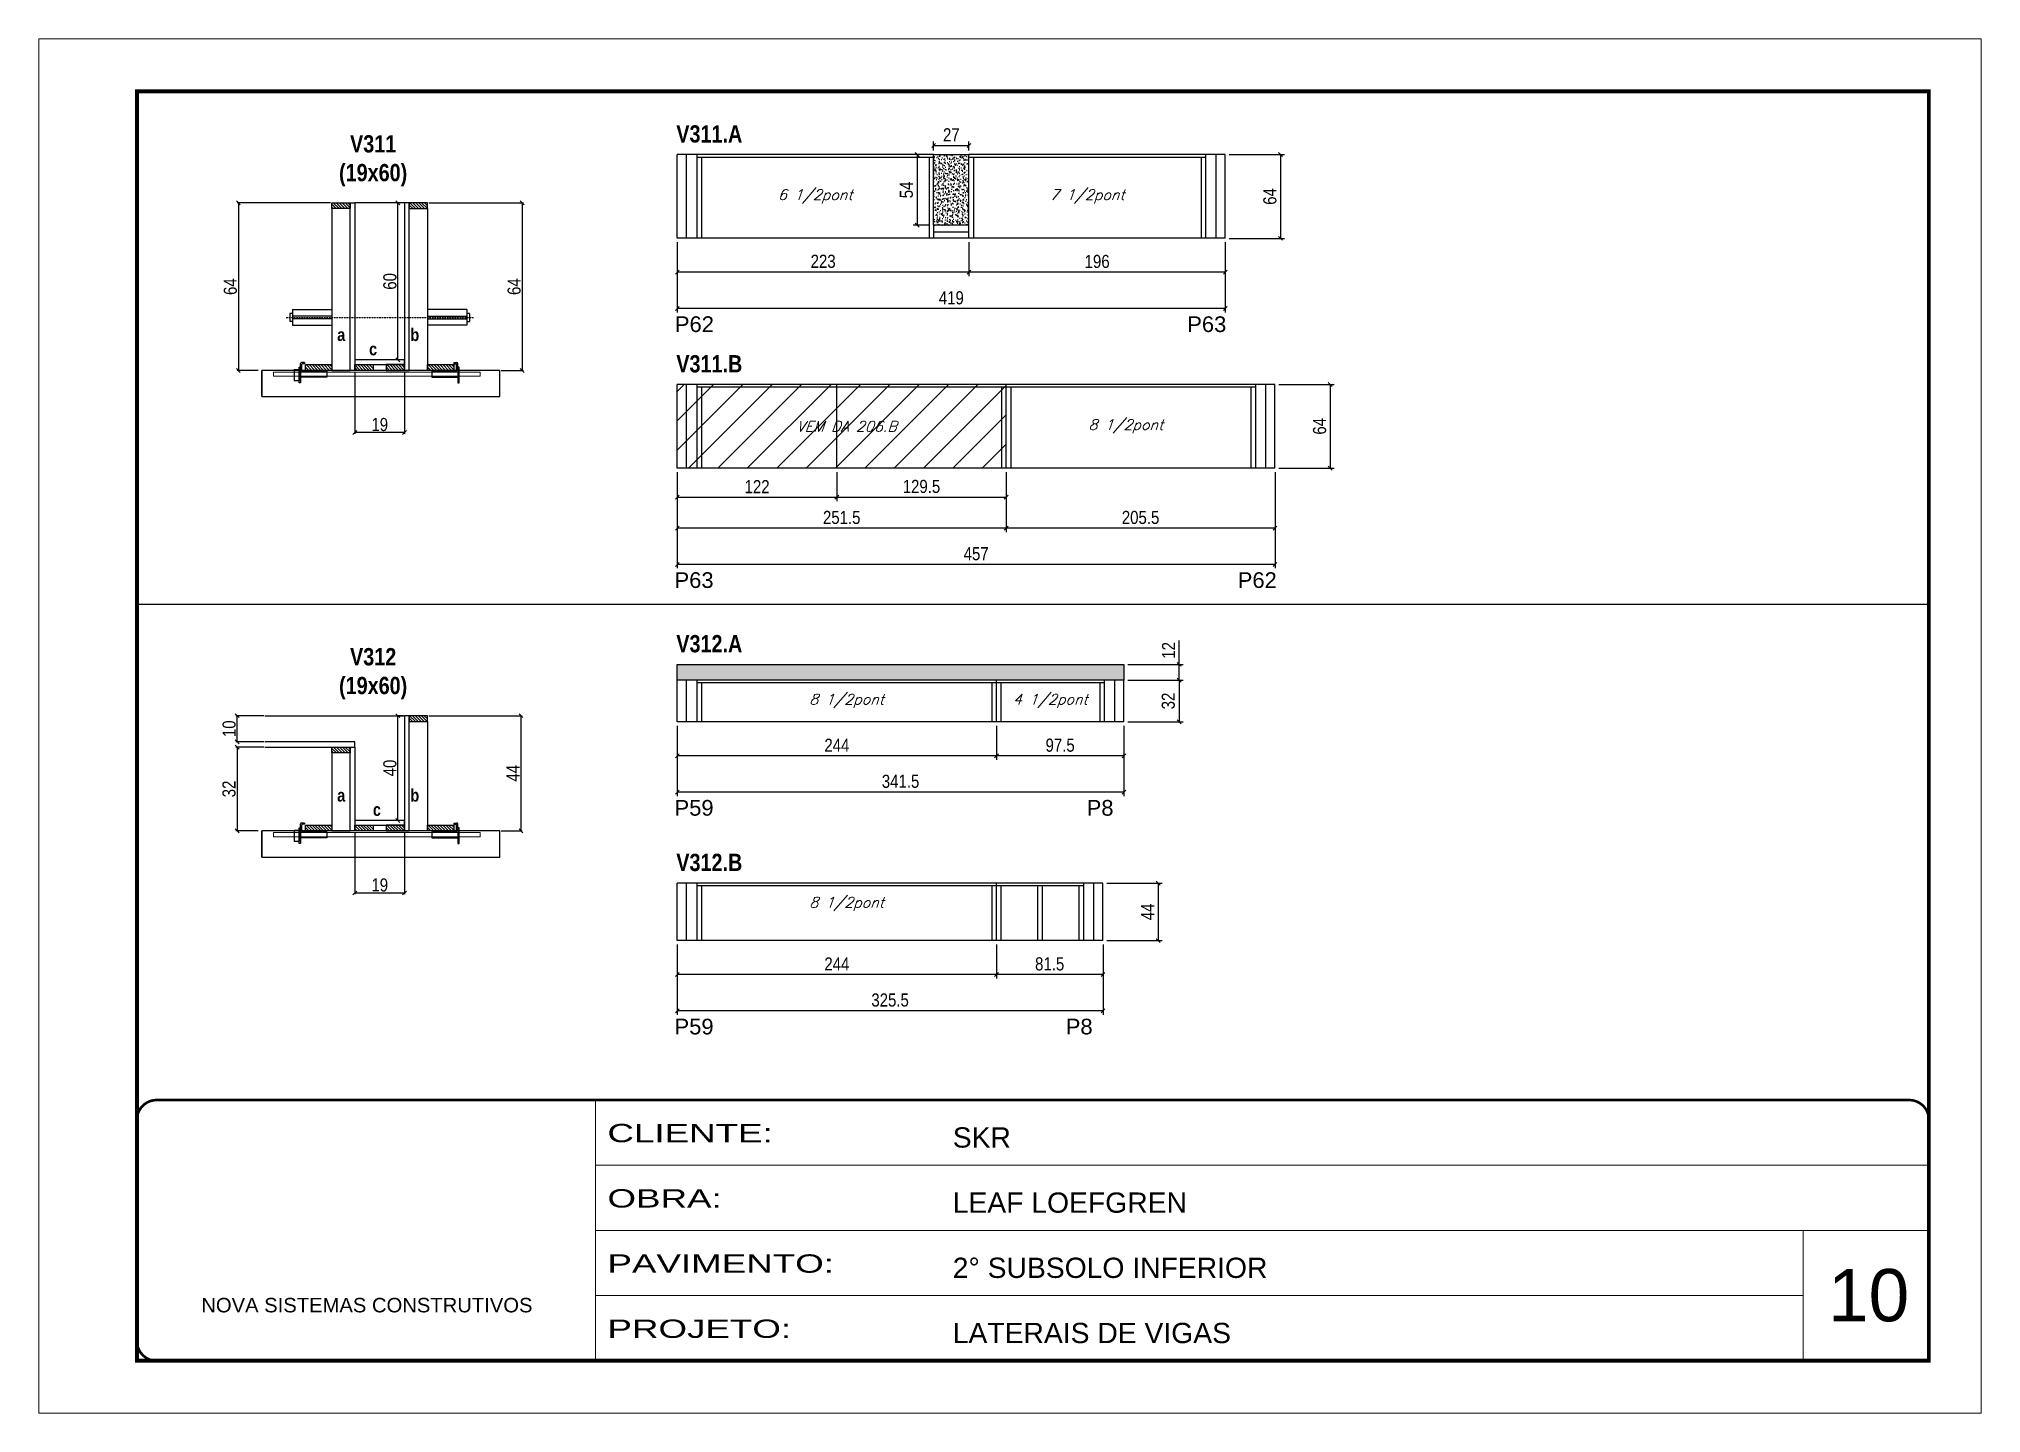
# Model space of a CAD drawing. Extents: x 3309 to 9590, y -2522 to 15424.
# Drawn here: x 4908 to 6393, y 11261 to 12311 of the extents above; entities that cross this region are included whole.
import ezdxf

# ---------------------------------------------------------------- set-up
doc = ezdxf.new("R2010")
doc.units = 0
for name, pattern in [('CONTINUO', [0]), ('DASHED', [0.75, 0.5, -0.25]), ('HIDDEN', [0.375, 0.25, -0.125])]:
    doc.linetypes.add(name, pattern=pattern)
for name, color, linetype in [('5', 5, 'Continuous'), ('barrote', 251, 'Continuous'), ('COTA', 241, 'Continuous'), ('detalhes', 4, 'Continuous'), ('NOMENCLATURA', 7, 'Continuous'), ('Painéis', 200, 'Continuous'), ('presilha', 1, 'Continuous'), ('SARR_2.2x10', 60, 'Continuous'), ('SARR_2.2x7', 40, 'Continuous'), ('SARR_3.5x7', 81, 'Continuous'), ('TENSOR', 3, 'Continuous'), ('texto', 7, 'Continuous')]:
    doc.layers.add(name, color=color, linetype=linetype)
for name, color, linetype, lineweight in [('CARIMBO', 255, 'Continuous', 9), ('CONCRETO', 251, 'Continuous', 25), ('Folhas', 255, 'Continuous', 9), ('Hachura', 251, 'Continuous', 9), ('SARRAFO DE PRESSAO', 251, 'DASHED', 9), ('SCO-___-LAJ', 2, 'Continuous', 0)]:
    doc.layers.add(name, color=color, linetype=linetype, lineweight=lineweight)
doc.styles.add('ARIAL', font='arial.ttf')
doc.styles.add('COTA TECNICA', font='techl___.ttf', dxfattribs={"height": 10})
doc.styles.add('COTA TECNICA 2X', font='techl___.ttf', dxfattribs={"height": 10})
doc.styles.add('Romans', font='romans.shx')
doc.styles.get("Standard").update_dxf_attribs({"font": 'arial.ttf'})
doc.styles.add('TECNICA', font='techb___.ttf', dxfattribs={"height": 10})
doc.styles.add('Tecnologia', font='')
doc.styles.get('Tecnologia').set_extended_font_data('Forgotten Futurist')
doc.dimstyles.new('PAINEL', dxfattribs={"dimtxt": 10, "dimasz": 3, "dimexe": 3, "dimexo": 3, "dimgap": 3, "dimtad": 1, "dimdec": 1, "dimzin": 12, "dimdsep": 46, "dimtxsty": 'COTA TECNICA', "dimblk1": 'OBLIQUE', "dimblk2": 'OBLIQUE', "dimsah": 1, "dimcen": 0.9, "dimclrd": 4, "dimclre": 4, "dimclrt": 240, "dimadec": 1, "dimazin": 3, "dimtfac": 1, "dimtdec": 1, "dimtmove": 0, "dimatfit": 3, "dimfxl": 1, "dimtolj": 1, "dimtzin": 12, "dimarcsym": 0})
doc.dimstyles.new('SECAO', dxfattribs={"dimscale": 0.333333, "dimtxt": 5, "dimasz": 9, "dimexe": 3, "dimexo": 3, "dimgap": 3, "dimtad": 1, "dimdec": 1, "dimlfac": 0.5, "dimzin": 12, "dimdsep": 46, "dimtxsty": 'COTA TECNICA 2X', "dimblk1": 'OBLIQUE', "dimblk2": 'OBLIQUE', "dimsah": 1, "dimcen": 0.9, "dimclrd": 4, "dimclre": 4, "dimclrt": 240, "dimadec": 1, "dimazin": 3, "dimtfac": 1, "dimtdec": 1, "dimtmove": 0, "dimatfit": 3, "dimfxl": 1, "dimtolj": 1, "dimtzin": 12, "dimarcsym": 0})
pattern_1 = [(135, (38384.996, -111454.7385), (-1.122532015, -1.122532015), [])]
pattern_2 = [(135, (38384.996, -111806.6184), (-1.122532015, -1.122532015), [])]

msp = doc.modelspace()

# ---------------------------------------------------------------- texts
at = {"layer": '5', "linetype": 'Continuous'}
for s, rotation, p in [('P62', 0.00004, (5394.17, 12086.71)), ('P63', 0.00004, (5785.91, 12086.71)), ('P63', 359.99996, (5393.92, 11891.18)), ('P62', 359.99996, (5824.52, 11891.18)), ('P59', 359.99996, (5393.92, 11717.19)), ('P8', 359.99996, (5709.02, 11717.19)), ('P59', 359.99996, (5393.92, 11550.06)), ('P8', 359.99996, (5693.02, 11550.06))]:
    msp.add_text(s, height=12, rotation=rotation, dxfattribs=at).set_placement(p)
at = {"layer": 'CARIMBO', "style": 'ARIAL'}
msp.add_text('10', height=40, dxfattribs=at).set_placement((6275.73, 11330.85))
at = {"layer": 'detalhes', "style": 'TECNICA'}
for s, p in [('b', (5191.96, 12079.86)), ('a', (5135.98, 12079.87)), ('c', (5160.35, 12068.9)), ('a', (5135.98, 11727.99)), ('b', (5191.96, 11727.98)), ('c', (5163.29, 11717.02))]:
    msp.add_text(s, height=9.6, dxfattribs=at).set_placement(p)
at = {"layer": 'NOMENCLATURA', "style": 'TECNICA'}
for s, p in [('V311.A', (5395.25, 12231.53)), ('V311.B', (5395.25, 12055.86)), ('V312.A', (5395.25, 11842.01)), ('V312.B', (5395.25, 11674.89))]:
    msp.add_text(s, height=13.2, dxfattribs=at).set_placement(p)
at = {"layer": 'NOMENCLATURA', "char_height": 13.2, "attachment_point": 2, "style": 'TECNICA'}
for s, insert in [('V311\\P(19x60)', (5163.46, 12237.13)), ('V312\\P(19x60)', (5163.46, 11845.25))]:
    msp.add_mtext_dynamic_manual_height_columns(s, width=300.2766, gutter_width=1, heights=[0], dxfattribs=dict(at, insert=insert))
at = {"layer": 'texto', "color": 2, "char_height": 8, "attachment_point": 5, "style": 'Romans'}
for s, insert in [('{\\Q19;\\C256;6 1/2pont}', (5501.46, 12190.35)), ('{\\Q19;\\C256;7 1/2pont}', (5709.46, 12190.35)), ('{\\Q19;\\C256;VEM DA 206.B}', (5525.46, 12014.67)), ('{\\Q19;\\C256;8 1/2pont}', (5738.96, 12014.67)), ('{\\Q19;\\C256;8 1/2pont}', (5525.46, 11804.82)), ('{\\Q19;\\C256;4 1/2pont}', (5681.21, 11804.82)), ('{\\Q19;\\C256;8 1/2pont}', (5525.46, 11649.7))]:
    msp.add_mtext(s, dxfattribs=dict(at, insert=insert))

# ---------------------------------------------------------------- blocks, each defined once
blk = doc.blocks.new('9999999999')
at = {"color": 30, "linetype": 'CONTINUO'}
for p, q in [((98564.6, 34230.2), (98564.6, 34429.4)), ((98564.6, 34379.6), (99584, 34379.6)), ((98564.6, 34329.8), (99488, 34329.8)), ((99584, 34329.8), (99488, 34329.8)), ((99488, 34329.8), (99488, 34230.2)), ((98564.6, 34280), (99488, 34280))]:
    blk.add_line(p, q, dxfattribs=at)
at = {"color": 30, "linetype": 'CONTINUO', "const_width": 2}
blk.add_lwpolyline([(99584, 34230.2), (99584, 34414.4, 0.414214), (99569, 34429.4), (98229, 34429.4, 0.414214), (98214, 34414.4), (98214, 34245.2, 0.414214), (98229, 34230.2), (99584, 34230.2)], format="xyb", dxfattribs=at)
at = {"layer": 'Folhas'}
blk.add_lwpolyline([(98139, 34190.2), (99624, 34190.2), (99624, 35240.2), (98139, 35240.2)], close=True, dxfattribs=at)
at = {"layer": 'Folhas', "color": 30, "const_width": 3}
blk.add_lwpolyline([(98214, 34230.2), (99584, 34230.2), (99584, 35200.2), (98214, 35200.2)], close=True, dxfattribs=at)
at = {"color": 7, "linetype": 'Continuous', "ltscale": 5, "style": 'ARIAL'}
for s, height, p in [('SKR', 15.48, (98837.7, 34393.1)), ('LEAF LOEFGREN', 15.483, (98837.7, 34343.3)), ('2° SUBSOLO INFERIOR', 15.483, (98837.7, 34293.5)), ('NOVA SISTEMAS CONSTRUTIVOS', 11.059, (98263.2, 34267.2)), ('LATERAIS DE VIGAS', 15.483, (98837.7, 34243.7))]:
    blk.add_text(s, height=height, dxfattribs=at).set_placement(p)
at = {"layer": 'Folhas', "color": 7, "style": 'Tecnologia', "width": 1.5}
for s, p in [('CLIENTE:', (98573.7, 34397.2)), ('OBRA:', (98573.7, 34347.3)), ('PAVIMENTO:', (98573.7, 34297.5)), ('PROJETO:', (98573.7, 34247.7))]:
    blk.add_text(s, height=14, dxfattribs=at).set_placement(p)
blk = doc.blocks.new('_Oblique')
at = {"color": 0, "linetype": 'ByBlock', "lineweight": -2}
blk.add_line((-0.5, -0.5), (0.5, 0.5), dxfattribs=at)
blk = doc.blocks.new('*D1234')
at = {"layer": 'COTA', "color": 4, "lineweight": -2, "transparency": 16777216}
for p, q in [((5149.5, 12056.4), (5149.5, 12009)), ((5187.5, 12056.4), (5187.5, 12009)), ((5187.5, 12010), (5149.5, 12010))]:
    blk.add_line(p, q, dxfattribs=at)
at = {"layer": 'Defpoints', "color": 0, "transparency": 16777216}
for p in [(5149.5, 12057.4), (5187.5, 12057.4), (5149.5, 12010)]:
    blk.add_point(p, dxfattribs=at)
at = {"layer": 'COTA', "color": 4, "lineweight": -2, "transparency": 16777216, "xscale": 3, "yscale": 3, "zscale": 3, "rotation": 180}
blk.add_blockref('_Oblique', (5149.5, 12010), dxfattribs=at)
at = {"layer": 'COTA', "color": 4, "lineweight": -2, "transparency": 16777216, "xscale": 3, "yscale": 3, "zscale": 3}
blk.add_blockref('_Oblique', (5187.5, 12010), dxfattribs=at)
at = {"layer": 'COTA', "color": 240, "transparency": 16777216, "insert": (5168.5, 12016), "char_height": 10, "attachment_point": 5, "style": 'COTA TECNICA 2X'}
blk.add_mtext('\\A1;19', dxfattribs=at)
blk = doc.blocks.new('PRESILHA METÁLICA 1')
at = {"layer": 'presilha'}
for p, q in [((0, 13), (6, 13)), ((0, 13), (0, 0)), ((6, 0), (0, 0)), ((6, 15.5), (7.5, 15.5)), ((6, -2.5), (6, 15.5)), ((6, 13), (6, 0)), ((7.5, 10.6), (7.5, 19.9)), ((7.5, 15.5), (7.5, -2.5)), ((37.5, 4.1), (7.5, 4.1)), ((12, 21), (8.6, 21)), ((9, 11.6), (9, 18.9)), ((12, 19.5), (9.6, 19.5)), ((37.5, 11), (9.6, 11)), ((12, 21), (12, 19.5)), ((37.5, 11), (37.5, 4.1)), ((7.5, -2.5), (6, -2.5))]:
    blk.add_line(p, q, dxfattribs=at)
for centre, radius, start, end in [((8.6, 19.9), 1.14, 90, 180), ((9.6, 18.9), 0.57, 90, 180), ((9.6, 11.6), 0.57, 180, 270)]:
    blk.add_arc(centre, radius, start, end, dxfattribs=at)
blk = doc.blocks.new('PRESILHA METÁLICA 2')
at = {"layer": 'presilha'}
for p, q in [((-5.2, 23.5), (-5.2, 22)), ((-5.2, 23.5), (-1.9, 23.5)), ((-0.8, 14.6), (-0.8, 22.4)), ((-30.8, 13.5), (-30.8, 6.6)), ((-30.8, 13.5), (-2.8, 13.5)), ((-30.8, 6.6), (-0.8, 6.6)), ((-5.2, 22), (-2.8, 22)), ((-2.2, 14.1), (-2.2, 21.4)), ((0.8, 18), (-0.8, 18)), ((-0.8, 18), (-0.8, 0)), ((-0.8, 0), (0.8, 0)), ((0.8, 0), (0.8, 18))]:
    blk.add_line(p, q, dxfattribs=at)
for centre, radius, start, end in [((-1.9, 22.4), 1.14, 0, 90), ((-2.8, 21.4), 0.57, 0, 90), ((-2.8, 14.1), 0.57, 270, 0)]:
    blk.add_arc(centre, radius, start, end, dxfattribs=at)
blk = doc.blocks.new('*D1235')
at = {"layer": 'COTA', "color": 4, "lineweight": -2, "transparency": 16777216}
for p, q in [((5130.9, 12185.4), (5059.4, 12185.4)), ((5060.4, 12185.4), (5060.4, 12057.4)), ((5075.6, 12057.4), (5059.4, 12057.4))]:
    blk.add_line(p, q, dxfattribs=at)
at = {"layer": 'Defpoints', "color": 0, "transparency": 16777216}
for p in [(5131.9, 12185.4), (5060.4, 12057.4), (5076.6, 12057.4)]:
    blk.add_point(p, dxfattribs=at)
at = {"layer": 'COTA', "color": 4, "lineweight": -2, "transparency": 16777216, "xscale": 3, "yscale": 3, "zscale": 3}
for p, rotation in [((5060.4, 12185.4), 90), ((5060.4, 12057.4), 270)]:
    blk.add_blockref('_Oblique', p, dxfattribs=dict(at, rotation=rotation))
at = {"layer": 'COTA', "color": 240, "transparency": 16777216, "insert": (5054.3, 12121.4), "char_height": 10, "attachment_point": 5, "rotation": 90, "style": 'COTA TECNICA 2X'}
blk.add_mtext('\\A1;64', dxfattribs=at)
blk = doc.blocks.new('*D1236')
at = {"layer": 'COTA', "color": 4, "lineweight": -2, "transparency": 16777216}
for p, q in [((5206.1, 12185.4), (5278.4, 12185.4)), ((5277.4, 12185.4), (5277.4, 12057.4)), ((5261.3, 12057.4), (5278.4, 12057.4))]:
    blk.add_line(p, q, dxfattribs=at)
at = {"layer": 'Defpoints', "color": 0, "transparency": 16777216}
for p in [(5205.1, 12185.4), (5260.3, 12057.4), (5277.4, 12057.4)]:
    blk.add_point(p, dxfattribs=at)
at = {"layer": 'COTA', "color": 4, "lineweight": -2, "transparency": 16777216, "xscale": 3, "yscale": 3, "zscale": 3}
for p, rotation in [((5277.4, 12185.4), 90), ((5277.4, 12057.4), 270)]:
    blk.add_blockref('_Oblique', p, dxfattribs=dict(at, rotation=rotation))
at = {"layer": 'COTA', "color": 240, "transparency": 16777216, "insert": (5271.3, 12121.4), "char_height": 10, "attachment_point": 5, "rotation": 90, "style": 'COTA TECNICA 2X'}
blk.add_mtext('\\A1;64', dxfattribs=at)
blk = doc.blocks.new('*D1237')
at = {"layer": 'COTA', "color": 4, "lineweight": -2, "transparency": 16777216}
for p, q in [((5186.5, 12185.4), (5181.4, 12185.4)), ((5182.4, 12065.4), (5182.4, 12185.4)), ((5186.5, 12065.4), (5181.4, 12065.4))]:
    blk.add_line(p, q, dxfattribs=at)
at = {"layer": 'Defpoints', "color": 0, "transparency": 16777216}
for p in [(5182.4, 12185.4), (5187.5, 12185.4), (5187.5, 12065.4)]:
    blk.add_point(p, dxfattribs=at)
at = {"layer": 'COTA', "color": 4, "lineweight": -2, "transparency": 16777216, "xscale": 3, "yscale": 3, "zscale": 3}
for p, rotation in [((5182.4, 12185.4), 90), ((5182.4, 12065.4), 270)]:
    blk.add_blockref('_Oblique', p, dxfattribs=dict(at, rotation=rotation))
at = {"layer": 'COTA', "color": 240, "transparency": 16777216, "insert": (5176.3, 12125.4), "char_height": 10, "attachment_point": 5, "rotation": 90, "style": 'COTA TECNICA 2X'}
blk.add_mtext('\\A1;60', dxfattribs=at)
blk = doc.blocks.new('*D1238')
at = {"layer": 'COTA', "color": 4, "linetype": 'ByBlock', "lineweight": -2, "transparency": 16777216}
for p, q in [((5619, 12155.3), (5619, 12129.4)), ((5815, 12155.3), (5815, 12129.4)), ((5815, 12132.4), (5619, 12132.4))]:
    blk.add_line(p, q, dxfattribs=at)
at = {"layer": 'Defpoints', "color": 0, "linetype": 'ByBlock', "transparency": 16777216}
for p in [(5619, 12158.3), (5815, 12158.3), (5619, 12132.4)]:
    blk.add_point(p, dxfattribs=at)
at = {"layer": 'COTA', "color": 4, "linetype": 'ByBlock', "lineweight": -2, "transparency": 16777216, "xscale": 3, "yscale": 3, "zscale": 3, "rotation": 180}
blk.add_blockref('_Oblique', (5619, 12132.4), dxfattribs=at)
at = {"layer": 'COTA', "color": 4, "linetype": 'ByBlock', "lineweight": -2, "transparency": 16777216, "xscale": 3, "yscale": 3, "zscale": 3}
blk.add_blockref('_Oblique', (5815, 12132.4), dxfattribs=at)
at = {"layer": 'COTA', "color": 240, "linetype": 'ByBlock', "transparency": 16777216, "insert": (5717, 12140.6), "char_height": 10, "attachment_point": 5, "style": 'COTA TECNICA'}
blk.add_mtext('\\A1;196', dxfattribs=at)
blk = doc.blocks.new('*D1239')
at = {"layer": 'COTA', "color": 4, "linetype": 'ByBlock', "lineweight": -2, "transparency": 16777216}
for p, q in [((5396, 12155.3), (5396, 12129.4)), ((5619, 12155.3), (5619, 12129.4)), ((5619, 12132.4), (5396, 12132.4))]:
    blk.add_line(p, q, dxfattribs=at)
at = {"layer": 'Defpoints', "color": 0, "linetype": 'ByBlock', "transparency": 16777216}
for p in [(5396, 12158.3), (5619, 12158.3), (5396, 12132.4)]:
    blk.add_point(p, dxfattribs=at)
at = {"layer": 'COTA', "color": 4, "linetype": 'ByBlock', "lineweight": -2, "transparency": 16777216, "xscale": 3, "yscale": 3, "zscale": 3, "rotation": 180}
blk.add_blockref('_Oblique', (5396, 12132.4), dxfattribs=at)
at = {"layer": 'COTA', "color": 4, "linetype": 'ByBlock', "lineweight": -2, "transparency": 16777216, "xscale": 3, "yscale": 3, "zscale": 3}
blk.add_blockref('_Oblique', (5619, 12132.4), dxfattribs=at)
at = {"layer": 'COTA', "color": 240, "linetype": 'ByBlock', "transparency": 16777216, "insert": (5507.5, 12140.7), "char_height": 10, "attachment_point": 5, "style": 'COTA TECNICA'}
blk.add_mtext('\\A1;223', dxfattribs=at)
blk = doc.blocks.new('*D1240')
at = {"layer": 'COTA', "color": 4, "linetype": 'ByBlock', "lineweight": -2, "transparency": 16777216}
for p, q in [((5396, 12155.3), (5396, 12101.7)), ((5815, 12155.3), (5815, 12101.7)), ((5815, 12104.7), (5396, 12104.7))]:
    blk.add_line(p, q, dxfattribs=at)
at = {"layer": 'Defpoints', "color": 0, "linetype": 'ByBlock', "transparency": 16777216}
for p in [(5396, 12158.3), (5815, 12158.3), (5396, 12104.7)]:
    blk.add_point(p, dxfattribs=at)
at = {"layer": 'COTA', "color": 4, "linetype": 'ByBlock', "lineweight": -2, "transparency": 16777216, "xscale": 3, "yscale": 3, "zscale": 3, "rotation": 180}
blk.add_blockref('_Oblique', (5396, 12104.7), dxfattribs=at)
at = {"layer": 'COTA', "color": 4, "linetype": 'ByBlock', "lineweight": -2, "transparency": 16777216, "xscale": 3, "yscale": 3, "zscale": 3}
blk.add_blockref('_Oblique', (5815, 12104.7), dxfattribs=at)
at = {"layer": 'COTA', "color": 240, "linetype": 'ByBlock', "transparency": 16777216, "insert": (5605.5, 12112.8), "char_height": 10, "attachment_point": 5, "style": 'COTA TECNICA'}
blk.add_mtext('\\A1;419', dxfattribs=at)
blk = doc.blocks.new('*D1241')
at = {"layer": 'COTA', "color": 4, "lineweight": -2, "transparency": 16777216}
for p, q in [((5589, 12222.3), (5576.3, 12222.3)), ((5579.3, 12222.3), (5579.3, 12168.3)), ((5589, 12168.3), (5576.3, 12168.3))]:
    blk.add_line(p, q, dxfattribs=at)
at = {"layer": 'Defpoints', "color": 0, "transparency": 16777216}
for p in [(5592, 12222.3), (5579.3, 12168.3), (5592, 12168.3)]:
    blk.add_point(p, dxfattribs=at)
at = {"layer": 'COTA', "color": 4, "lineweight": -2, "transparency": 16777216, "xscale": 3, "yscale": 3, "zscale": 3}
for p, rotation in [((5579.3, 12222.3), 90), ((5579.3, 12168.3), 270)]:
    blk.add_blockref('_Oblique', p, dxfattribs=dict(at, rotation=rotation))
at = {"layer": 'COTA', "color": 240, "transparency": 16777216, "insert": (5571.2, 12195.3), "char_height": 10, "attachment_point": 5, "rotation": 90, "style": 'COTA TECNICA'}
blk.add_mtext('\\A1;54', dxfattribs=at)
blk = doc.blocks.new('*D1242')
at = {"layer": 'COTA', "color": 4, "lineweight": -2, "transparency": 16777216}
for p, q in [((5592, 12225.3), (5592, 12232.3)), ((5592, 12229.3), (5619, 12229.3)), ((5619, 12225.3), (5619, 12232.3))]:
    blk.add_line(p, q, dxfattribs=at)
at = {"layer": 'Defpoints', "color": 0, "transparency": 16777216}
for p in [(5592, 12222.3), (5619, 12229.3), (5619, 12222.3)]:
    blk.add_point(p, dxfattribs=at)
at = {"layer": 'COTA', "color": 4, "lineweight": -2, "transparency": 16777216, "xscale": 3, "yscale": 3, "zscale": 3, "rotation": 180}
blk.add_blockref('_Oblique', (5592, 12229.3), dxfattribs=at)
at = {"layer": 'COTA', "color": 4, "lineweight": -2, "transparency": 16777216, "xscale": 3, "yscale": 3, "zscale": 3}
blk.add_blockref('_Oblique', (5619, 12229.3), dxfattribs=at)
at = {"layer": 'COTA', "color": 240, "transparency": 16777216, "insert": (5605.5, 12237.4), "char_height": 10, "attachment_point": 5, "style": 'COTA TECNICA'}
blk.add_mtext('\\A1;27', dxfattribs=at)
blk = doc.blocks.new('*D1243')
at = {"layer": 'COTA', "color": 4, "lineweight": -2, "transparency": 16777216}
for p, q in [((5818, 12222.3), (5860.2, 12222.3)), ((5857.2, 12222.3), (5857.2, 12158.3)), ((5818, 12158.3), (5860.2, 12158.3))]:
    blk.add_line(p, q, dxfattribs=at)
at = {"layer": 'Defpoints', "color": 0, "transparency": 16777216}
for p in [(5815, 12222.3), (5815, 12158.3), (5857.2, 12158.3)]:
    blk.add_point(p, dxfattribs=at)
at = {"layer": 'COTA', "color": 4, "lineweight": -2, "transparency": 16777216, "xscale": 3, "yscale": 3, "zscale": 3}
for p, rotation in [((5857.2, 12222.3), 90), ((5857.2, 12158.3), 270)]:
    blk.add_blockref('_Oblique', p, dxfattribs=dict(at, rotation=rotation))
at = {"layer": 'COTA', "color": 240, "transparency": 16777216, "insert": (5849.1, 12190.3), "char_height": 10, "attachment_point": 5, "rotation": 90, "style": 'COTA TECNICA'}
blk.add_mtext('\\A1;64', dxfattribs=at)
blk = doc.blocks.new('*D1244')
at = {"layer": 'COTA', "color": 4, "linetype": 'ByBlock', "lineweight": -2, "transparency": 16777216}
for p, q in [((5647.5, 11979.7), (5647.5, 11933.9)), ((5853, 11979.7), (5853, 11933.9)), ((5853, 11936.9), (5647.5, 11936.9))]:
    blk.add_line(p, q, dxfattribs=at)
at = {"layer": 'Defpoints', "color": 0, "linetype": 'ByBlock', "transparency": 16777216}
for p in [(5647.5, 11982.7), (5853, 11982.7), (5647.5, 11936.9)]:
    blk.add_point(p, dxfattribs=at)
at = {"layer": 'COTA', "color": 4, "linetype": 'ByBlock', "lineweight": -2, "transparency": 16777216, "xscale": 3, "yscale": 3, "zscale": 3, "rotation": 180}
blk.add_blockref('_Oblique', (5647.5, 11936.9), dxfattribs=at)
at = {"layer": 'COTA', "color": 4, "linetype": 'ByBlock', "lineweight": -2, "transparency": 16777216, "xscale": 3, "yscale": 3, "zscale": 3}
blk.add_blockref('_Oblique', (5853, 11936.9), dxfattribs=at)
at = {"layer": 'COTA', "color": 240, "linetype": 'ByBlock', "transparency": 16777216, "insert": (5750.2, 11945), "char_height": 10, "attachment_point": 5, "style": 'COTA TECNICA'}
blk.add_mtext('\\A1;205.5', dxfattribs=at)
blk = doc.blocks.new('*D1245')
at = {"layer": 'COTA', "color": 4, "linetype": 'ByBlock', "lineweight": -2, "transparency": 16777216}
for p, q in [((5396, 11979.7), (5396, 11933.9)), ((5647.5, 11979.7), (5647.5, 11933.9)), ((5647.5, 11936.9), (5396, 11936.9))]:
    blk.add_line(p, q, dxfattribs=at)
at = {"layer": 'Defpoints', "color": 0, "linetype": 'ByBlock', "transparency": 16777216}
for p in [(5396, 11982.7), (5647.5, 11982.7), (5396, 11936.9)]:
    blk.add_point(p, dxfattribs=at)
at = {"layer": 'COTA', "color": 4, "linetype": 'ByBlock', "lineweight": -2, "transparency": 16777216, "xscale": 3, "yscale": 3, "zscale": 3, "rotation": 180}
blk.add_blockref('_Oblique', (5396, 11936.9), dxfattribs=at)
at = {"layer": 'COTA', "color": 4, "linetype": 'ByBlock', "lineweight": -2, "transparency": 16777216, "xscale": 3, "yscale": 3, "zscale": 3}
blk.add_blockref('_Oblique', (5647.5, 11936.9), dxfattribs=at)
at = {"layer": 'COTA', "color": 240, "linetype": 'ByBlock', "transparency": 16777216, "insert": (5521.7, 11945), "char_height": 10, "attachment_point": 5, "style": 'COTA TECNICA'}
blk.add_mtext('\\A1;251.5', dxfattribs=at)
blk = doc.blocks.new('*D1246')
at = {"layer": 'COTA', "color": 4, "linetype": 'ByBlock', "lineweight": -2, "transparency": 16777216}
for p, q in [((5396, 11979.7), (5396, 11906.2)), ((5853, 11979.7), (5853, 11906.2)), ((5853, 11909.2), (5396, 11909.2))]:
    blk.add_line(p, q, dxfattribs=at)
at = {"layer": 'Defpoints', "color": 0, "linetype": 'ByBlock', "transparency": 16777216}
for p in [(5396, 11982.7), (5853, 11982.7), (5396, 11909.2)]:
    blk.add_point(p, dxfattribs=at)
at = {"layer": 'COTA', "color": 4, "linetype": 'ByBlock', "lineweight": -2, "transparency": 16777216, "xscale": 3, "yscale": 3, "zscale": 3, "rotation": 180}
blk.add_blockref('_Oblique', (5396, 11909.2), dxfattribs=at)
at = {"layer": 'COTA', "color": 4, "linetype": 'ByBlock', "lineweight": -2, "transparency": 16777216, "xscale": 3, "yscale": 3, "zscale": 3}
blk.add_blockref('_Oblique', (5853, 11909.2), dxfattribs=at)
at = {"layer": 'COTA', "color": 240, "linetype": 'ByBlock', "transparency": 16777216, "insert": (5624.5, 11917.3), "char_height": 10, "attachment_point": 5, "style": 'COTA TECNICA'}
blk.add_mtext('\\A1;457', dxfattribs=at)
blk = doc.blocks.new('*D1247')
at = {"layer": 'COTA', "color": 4, "lineweight": -2, "transparency": 16777216}
for p, q in [((5856, 12046.7), (5898.2, 12046.7)), ((5895.2, 12046.7), (5895.2, 11982.7)), ((5856, 11982.7), (5898.2, 11982.7))]:
    blk.add_line(p, q, dxfattribs=at)
at = {"layer": 'Defpoints', "color": 0, "transparency": 16777216}
for p in [(5853, 12046.7), (5853, 11982.7), (5895.2, 11982.7)]:
    blk.add_point(p, dxfattribs=at)
at = {"layer": 'COTA', "color": 4, "lineweight": -2, "transparency": 16777216, "xscale": 3, "yscale": 3, "zscale": 3}
for p, rotation in [((5895.2, 12046.7), 90), ((5895.2, 11982.7), 270)]:
    blk.add_blockref('_Oblique', p, dxfattribs=dict(at, rotation=rotation))
at = {"layer": 'COTA', "color": 240, "transparency": 16777216, "insert": (5887.1, 12014.7), "char_height": 10, "attachment_point": 5, "rotation": 90, "style": 'COTA TECNICA'}
blk.add_mtext('\\A1;64', dxfattribs=at)
blk = doc.blocks.new('*D1248')
at = {"layer": 'COTA', "color": 4, "lineweight": -2, "transparency": 16777216}
for p, q in [((5149.5, 11704.6), (5149.5, 11657.1)), ((5187.5, 11704.6), (5187.5, 11657.1)), ((5187.5, 11658.1), (5149.5, 11658.1))]:
    blk.add_line(p, q, dxfattribs=at)
at = {"layer": 'Defpoints', "color": 0, "transparency": 16777216}
for p in [(5149.5, 11705.6), (5187.5, 11705.6), (5149.5, 11658.1)]:
    blk.add_point(p, dxfattribs=at)
at = {"layer": 'COTA', "color": 4, "lineweight": -2, "transparency": 16777216, "xscale": 3, "yscale": 3, "zscale": 3, "rotation": 180}
blk.add_blockref('_Oblique', (5149.5, 11658.1), dxfattribs=at)
at = {"layer": 'COTA', "color": 4, "lineweight": -2, "transparency": 16777216, "xscale": 3, "yscale": 3, "zscale": 3}
blk.add_blockref('_Oblique', (5187.5, 11658.1), dxfattribs=at)
at = {"layer": 'COTA', "color": 240, "transparency": 16777216, "insert": (5168.5, 11664.2), "char_height": 10, "attachment_point": 5, "style": 'COTA TECNICA 2X'}
blk.add_mtext('\\A1;19', dxfattribs=at)
blk = doc.blocks.new('*D1249')
at = {"layer": 'COTA', "color": 4, "lineweight": -2, "transparency": 16777216}
for p, q in [((5206.1, 11793.6), (5277.5, 11793.6)), ((5276.5, 11793.6), (5276.5, 11705.6)), ((5261.3, 11705.6), (5277.5, 11705.6))]:
    blk.add_line(p, q, dxfattribs=at)
at = {"layer": 'Defpoints', "color": 0, "transparency": 16777216}
for p in [(5205.1, 11793.6), (5260.3, 11705.6), (5276.5, 11705.6)]:
    blk.add_point(p, dxfattribs=at)
at = {"layer": 'COTA', "color": 4, "lineweight": -2, "transparency": 16777216, "xscale": 3, "yscale": 3, "zscale": 3}
for p, rotation in [((5276.5, 11793.6), 90), ((5276.5, 11705.6), 270)]:
    blk.add_blockref('_Oblique', p, dxfattribs=dict(at, rotation=rotation))
at = {"layer": 'COTA', "color": 240, "transparency": 16777216, "insert": (5270.4, 11749.6), "char_height": 10, "attachment_point": 5, "rotation": 90, "style": 'COTA TECNICA 2X'}
blk.add_mtext('\\A1;44', dxfattribs=at)
blk = doc.blocks.new('*D1250')
at = {"layer": 'COTA', "color": 4, "lineweight": -2, "transparency": 16777216}
for p, q in [((5079.8, 11769.6), (5058.5, 11769.6)), ((5059.5, 11769.6), (5059.5, 11705.6)), ((5075.6, 11705.6), (5058.5, 11705.6))]:
    blk.add_line(p, q, dxfattribs=at)
at = {"layer": 'Defpoints', "color": 0, "transparency": 16777216}
for p in [(5080.8, 11769.6), (5059.5, 11705.6), (5076.6, 11705.6)]:
    blk.add_point(p, dxfattribs=at)
at = {"layer": 'COTA', "color": 4, "lineweight": -2, "transparency": 16777216, "xscale": 3, "yscale": 3, "zscale": 3}
for p, rotation in [((5059.5, 11769.6), 90), ((5059.5, 11705.6), 270)]:
    blk.add_blockref('_Oblique', p, dxfattribs=dict(at, rotation=rotation))
at = {"layer": 'COTA', "color": 240, "transparency": 16777216, "insert": (5053.3, 11737.6), "char_height": 10, "attachment_point": 5, "rotation": 90, "style": 'COTA TECNICA 2X'}
blk.add_mtext('\\A1;32', dxfattribs=at)
blk = doc.blocks.new('*D1251')
at = {"layer": 'COTA', "color": 4, "lineweight": -2, "transparency": 16777216}
for p, q in [((5186.5, 11793.6), (5181.4, 11793.6)), ((5182.4, 11713.6), (5182.4, 11793.6)), ((5186.5, 11713.6), (5181.4, 11713.6))]:
    blk.add_line(p, q, dxfattribs=at)
at = {"layer": 'Defpoints', "color": 0, "transparency": 16777216}
for p in [(5182.4, 11793.6), (5187.5, 11793.6), (5187.5, 11713.6)]:
    blk.add_point(p, dxfattribs=at)
at = {"layer": 'COTA', "color": 4, "lineweight": -2, "transparency": 16777216, "xscale": 3, "yscale": 3, "zscale": 3}
for p, rotation in [((5182.4, 11793.6), 90), ((5182.4, 11713.6), 270)]:
    blk.add_blockref('_Oblique', p, dxfattribs=dict(at, rotation=rotation))
at = {"layer": 'COTA', "color": 240, "transparency": 16777216, "insert": (5176.3, 11753.6), "char_height": 10, "attachment_point": 5, "rotation": 90, "style": 'COTA TECNICA 2X'}
blk.add_mtext('\\A1;40', dxfattribs=at)
blk = doc.blocks.new('*D1252')
at = {"layer": 'COTA', "color": 4, "lineweight": -2, "transparency": 16777216}
for p, q in [((5079.8, 11793.6), (5058.5, 11793.6)), ((5059.5, 11773.6), (5059.5, 11793.6)), ((5079.8, 11773.6), (5058.5, 11773.6))]:
    blk.add_line(p, q, dxfattribs=at)
at = {"layer": 'Defpoints', "color": 0, "transparency": 16777216}
for p in [(5059.5, 11793.6), (5080.8, 11793.6), (5080.8, 11773.6)]:
    blk.add_point(p, dxfattribs=at)
at = {"layer": 'COTA', "color": 4, "lineweight": -2, "transparency": 16777216, "xscale": 3, "yscale": 3, "zscale": 3}
for p, rotation in [((5059.5, 11793.6), 90), ((5059.5, 11773.6), 270)]:
    blk.add_blockref('_Oblique', p, dxfattribs=dict(at, rotation=rotation))
at = {"layer": 'COTA', "color": 240, "transparency": 16777216, "insert": (5053.4, 11783.6), "char_height": 10, "attachment_point": 5, "rotation": 90, "style": 'COTA TECNICA 2X'}
blk.add_mtext('\\A1;10', dxfattribs=at)
blk = doc.blocks.new('*D1253')
at = {"layer": 'COTA', "color": 4, "linetype": 'ByBlock', "lineweight": -2, "transparency": 16777216}
for p, q in [((5640, 11785.8), (5640, 11759.9)), ((5737.5, 11785.8), (5737.5, 11759.9)), ((5737.5, 11762.9), (5640, 11762.9))]:
    blk.add_line(p, q, dxfattribs=at)
at = {"layer": 'Defpoints', "color": 0, "linetype": 'ByBlock', "transparency": 16777216}
for p in [(5640, 11788.8), (5737.5, 11788.8), (5640, 11762.9)]:
    blk.add_point(p, dxfattribs=at)
at = {"layer": 'COTA', "color": 4, "linetype": 'ByBlock', "lineweight": -2, "transparency": 16777216, "xscale": 3, "yscale": 3, "zscale": 3, "rotation": 180}
blk.add_blockref('_Oblique', (5640, 11762.9), dxfattribs=at)
at = {"layer": 'COTA', "color": 4, "linetype": 'ByBlock', "lineweight": -2, "transparency": 16777216, "xscale": 3, "yscale": 3, "zscale": 3}
blk.add_blockref('_Oblique', (5737.5, 11762.9), dxfattribs=at)
at = {"layer": 'COTA', "color": 240, "linetype": 'ByBlock', "transparency": 16777216, "insert": (5688.7, 11771), "char_height": 10, "attachment_point": 5, "style": 'COTA TECNICA'}
blk.add_mtext('\\A1;97.5', dxfattribs=at)
blk = doc.blocks.new('*D1254')
at = {"layer": 'COTA', "color": 4, "linetype": 'ByBlock', "lineweight": -2, "transparency": 16777216}
for p, q in [((5396, 11785.8), (5396, 11759.9)), ((5640, 11785.8), (5640, 11759.9)), ((5640, 11762.9), (5396, 11762.9))]:
    blk.add_line(p, q, dxfattribs=at)
at = {"layer": 'Defpoints', "color": 0, "linetype": 'ByBlock', "transparency": 16777216}
for p in [(5396, 11788.8), (5640, 11788.8), (5396, 11762.9)]:
    blk.add_point(p, dxfattribs=at)
at = {"layer": 'COTA', "color": 4, "linetype": 'ByBlock', "lineweight": -2, "transparency": 16777216, "xscale": 3, "yscale": 3, "zscale": 3, "rotation": 180}
blk.add_blockref('_Oblique', (5396, 11762.9), dxfattribs=at)
at = {"layer": 'COTA', "color": 4, "linetype": 'ByBlock', "lineweight": -2, "transparency": 16777216, "xscale": 3, "yscale": 3, "zscale": 3}
blk.add_blockref('_Oblique', (5640, 11762.9), dxfattribs=at)
at = {"layer": 'COTA', "color": 240, "linetype": 'ByBlock', "transparency": 16777216, "insert": (5518, 11771), "char_height": 10, "attachment_point": 5, "style": 'COTA TECNICA'}
blk.add_mtext('\\A1;244', dxfattribs=at)
blk = doc.blocks.new('*D1256')
at = {"layer": 'COTA', "color": 4, "linetype": 'ByBlock', "lineweight": -2, "transparency": 16777216}
for p, q in [((5396, 11785.8), (5396, 11732.2)), ((5737.5, 11785.8), (5737.5, 11732.2)), ((5737.5, 11735.2), (5396, 11735.2))]:
    blk.add_line(p, q, dxfattribs=at)
at = {"layer": 'Defpoints', "color": 0, "linetype": 'ByBlock', "transparency": 16777216}
for p in [(5396, 11788.8), (5737.5, 11788.8), (5396, 11735.2)]:
    blk.add_point(p, dxfattribs=at)
at = {"layer": 'COTA', "color": 4, "linetype": 'ByBlock', "lineweight": -2, "transparency": 16777216, "xscale": 3, "yscale": 3, "zscale": 3, "rotation": 180}
blk.add_blockref('_Oblique', (5396, 11735.2), dxfattribs=at)
at = {"layer": 'COTA', "color": 4, "linetype": 'ByBlock', "lineweight": -2, "transparency": 16777216, "xscale": 3, "yscale": 3, "zscale": 3}
blk.add_blockref('_Oblique', (5737.5, 11735.2), dxfattribs=at)
at = {"layer": 'COTA', "color": 240, "linetype": 'ByBlock', "transparency": 16777216, "insert": (5566.7, 11743.4), "char_height": 10, "attachment_point": 5, "style": 'COTA TECNICA'}
blk.add_mtext('\\A1;341.5', dxfattribs=at)
blk = doc.blocks.new('*D1255')
at = {"layer": 'COTA', "color": 4, "lineweight": -2, "transparency": 16777216}
for p, q in [((5740.5, 11820.8), (5782.7, 11820.8)), ((5779.7, 11820.8), (5779.7, 11788.8)), ((5740.5, 11788.8), (5782.7, 11788.8))]:
    blk.add_line(p, q, dxfattribs=at)
at = {"layer": 'Defpoints', "color": 0, "transparency": 16777216}
for p in [(5737.5, 11820.8), (5737.5, 11788.8), (5779.7, 11788.8)]:
    blk.add_point(p, dxfattribs=at)
at = {"layer": 'COTA', "color": 4, "lineweight": -2, "transparency": 16777216, "xscale": 3, "yscale": 3, "zscale": 3}
for p, rotation in [((5779.7, 11820.8), 90), ((5779.7, 11788.8), 270)]:
    blk.add_blockref('_Oblique', p, dxfattribs=dict(at, rotation=rotation))
at = {"layer": 'COTA', "color": 240, "transparency": 16777216, "insert": (5771.4, 11804.8), "char_height": 10, "attachment_point": 5, "rotation": 90, "style": 'COTA TECNICA'}
blk.add_mtext('\\A1;32', dxfattribs=at)
blk = doc.blocks.new('*D1257')
at = {"layer": 'COTA', "color": 4, "lineweight": -2, "transparency": 16777216}
for p, q in [((5779.7, 11832.8), (5779.7, 11851.1)), ((5740.5, 11832.8), (5782.7, 11832.8)), ((5740.5, 11820.8), (5782.7, 11820.8)), ((5779.7, 11820.8), (5779.7, 11832.8))]:
    blk.add_line(p, q, dxfattribs=at)
at = {"layer": 'Defpoints', "color": 0, "transparency": 16777216}
for p in [(5737.5, 11832.8), (5737.5, 11820.8), (5779.7, 11832.8)]:
    blk.add_point(p, dxfattribs=at)
at = {"layer": 'COTA', "color": 4, "lineweight": -2, "transparency": 16777216, "xscale": 3, "yscale": 3, "zscale": 3}
for p, rotation in [((5779.7, 11832.8), 90), ((5779.7, 11820.8), 270)]:
    blk.add_blockref('_Oblique', p, dxfattribs=dict(at, rotation=rotation))
at = {"layer": 'COTA', "color": 240, "transparency": 16777216, "insert": (5771.6, 11843.5), "char_height": 10, "attachment_point": 5, "rotation": 90, "style": 'COTA TECNICA'}
blk.add_mtext('\\A1;12', dxfattribs=at)
blk = doc.blocks.new('*D1258')
at = {"layer": 'COTA', "color": 4, "linetype": 'ByBlock', "lineweight": -2, "transparency": 16777216}
for p, q in [((5640, 11618.7), (5640, 11592.8)), ((5721.5, 11618.7), (5721.5, 11592.8)), ((5721.5, 11595.8), (5640, 11595.8))]:
    blk.add_line(p, q, dxfattribs=at)
at = {"layer": 'Defpoints', "color": 0, "linetype": 'ByBlock', "transparency": 16777216}
for p in [(5640, 11621.7), (5721.5, 11621.7), (5640, 11595.8)]:
    blk.add_point(p, dxfattribs=at)
at = {"layer": 'COTA', "color": 4, "linetype": 'ByBlock', "lineweight": -2, "transparency": 16777216, "xscale": 3, "yscale": 3, "zscale": 3, "rotation": 180}
blk.add_blockref('_Oblique', (5640, 11595.8), dxfattribs=at)
at = {"layer": 'COTA', "color": 4, "linetype": 'ByBlock', "lineweight": -2, "transparency": 16777216, "xscale": 3, "yscale": 3, "zscale": 3}
blk.add_blockref('_Oblique', (5721.5, 11595.8), dxfattribs=at)
at = {"layer": 'COTA', "color": 240, "linetype": 'ByBlock', "transparency": 16777216, "insert": (5680.7, 11603.9), "char_height": 10, "attachment_point": 5, "style": 'COTA TECNICA'}
blk.add_mtext('\\A1;81.5', dxfattribs=at)
blk = doc.blocks.new('*D1259')
at = {"layer": 'COTA', "color": 4, "linetype": 'ByBlock', "lineweight": -2, "transparency": 16777216}
for p, q in [((5396, 11618.7), (5396, 11592.8)), ((5640, 11618.7), (5640, 11592.8)), ((5640, 11595.8), (5396, 11595.8))]:
    blk.add_line(p, q, dxfattribs=at)
at = {"layer": 'Defpoints', "color": 0, "linetype": 'ByBlock', "transparency": 16777216}
for p in [(5396, 11621.7), (5640, 11621.7), (5396, 11595.8)]:
    blk.add_point(p, dxfattribs=at)
at = {"layer": 'COTA', "color": 4, "linetype": 'ByBlock', "lineweight": -2, "transparency": 16777216, "xscale": 3, "yscale": 3, "zscale": 3, "rotation": 180}
blk.add_blockref('_Oblique', (5396, 11595.8), dxfattribs=at)
at = {"layer": 'COTA', "color": 4, "linetype": 'ByBlock', "lineweight": -2, "transparency": 16777216, "xscale": 3, "yscale": 3, "zscale": 3}
blk.add_blockref('_Oblique', (5640, 11595.8), dxfattribs=at)
at = {"layer": 'COTA', "color": 240, "linetype": 'ByBlock', "transparency": 16777216, "insert": (5518, 11603.9), "char_height": 10, "attachment_point": 5, "style": 'COTA TECNICA'}
blk.add_mtext('\\A1;244', dxfattribs=at)
blk = doc.blocks.new('*D1261')
at = {"layer": 'COTA', "color": 4, "linetype": 'ByBlock', "lineweight": -2, "transparency": 16777216}
for p, q in [((5396, 11618.7), (5396, 11565.1)), ((5721.5, 11618.7), (5721.5, 11565.1)), ((5721.5, 11568.1), (5396, 11568.1))]:
    blk.add_line(p, q, dxfattribs=at)
at = {"layer": 'Defpoints', "color": 0, "linetype": 'ByBlock', "transparency": 16777216}
for p in [(5396, 11621.7), (5721.5, 11621.7), (5396, 11568.1)]:
    blk.add_point(p, dxfattribs=at)
at = {"layer": 'COTA', "color": 4, "linetype": 'ByBlock', "lineweight": -2, "transparency": 16777216, "xscale": 3, "yscale": 3, "zscale": 3, "rotation": 180}
blk.add_blockref('_Oblique', (5396, 11568.1), dxfattribs=at)
at = {"layer": 'COTA', "color": 4, "linetype": 'ByBlock', "lineweight": -2, "transparency": 16777216, "xscale": 3, "yscale": 3, "zscale": 3}
blk.add_blockref('_Oblique', (5721.5, 11568.1), dxfattribs=at)
at = {"layer": 'COTA', "color": 240, "linetype": 'ByBlock', "transparency": 16777216, "insert": (5558.7, 11576.3), "char_height": 10, "attachment_point": 5, "style": 'COTA TECNICA'}
blk.add_mtext('\\A1;325.5', dxfattribs=at)
blk = doc.blocks.new('*D1260')
at = {"layer": 'COTA', "color": 4, "lineweight": -2, "transparency": 16777216}
for p, q in [((5724.5, 11665.7), (5766.7, 11665.7)), ((5763.7, 11665.7), (5763.7, 11621.7)), ((5724.5, 11621.7), (5766.7, 11621.7))]:
    blk.add_line(p, q, dxfattribs=at)
at = {"layer": 'Defpoints', "color": 0, "transparency": 16777216}
for p in [(5721.5, 11665.7), (5721.5, 11621.7), (5763.7, 11621.7)]:
    blk.add_point(p, dxfattribs=at)
at = {"layer": 'COTA', "color": 4, "lineweight": -2, "transparency": 16777216, "xscale": 3, "yscale": 3, "zscale": 3}
for p, rotation in [((5763.7, 11665.7), 90), ((5763.7, 11621.7), 270)]:
    blk.add_blockref('_Oblique', p, dxfattribs=dict(at, rotation=rotation))
at = {"layer": 'COTA', "color": 240, "transparency": 16777216, "insert": (5755.6, 11643.7), "char_height": 10, "attachment_point": 5, "rotation": 90, "style": 'COTA TECNICA'}
blk.add_mtext('\\A1;44', dxfattribs=at)
blk = doc.blocks.new('*D1805')
at = {"layer": 'COTA', "color": 4, "lineweight": -2, "transparency": 16777216}
for p, q in [((5396, 11979.7), (5396, 11957.6)), ((5518, 11979.7), (5518, 11957.6)), ((5396, 11960.6), (5518, 11960.6))]:
    blk.add_line(p, q, dxfattribs=at)
at = {"layer": 'Defpoints', "color": 0, "transparency": 16777216}
for p in [(5396, 11982.7), (5518, 11982.7), (5518, 11960.6)]:
    blk.add_point(p, dxfattribs=at)
at = {"layer": 'COTA', "color": 4, "lineweight": -2, "transparency": 16777216, "xscale": 3, "yscale": 3, "zscale": 3, "rotation": 180}
blk.add_blockref('_Oblique', (5396, 11960.6), dxfattribs=at)
at = {"layer": 'COTA', "color": 4, "lineweight": -2, "transparency": 16777216, "xscale": 3, "yscale": 3, "zscale": 3}
blk.add_blockref('_Oblique', (5518, 11960.6), dxfattribs=at)
at = {"layer": 'COTA', "color": 240, "transparency": 16777216, "insert": (5457, 11968.6), "char_height": 10, "attachment_point": 5, "style": 'COTA TECNICA'}
blk.add_mtext('\\A1;122', dxfattribs=at)
blk = doc.blocks.new('*D1806')
at = {"layer": 'COTA', "color": 4, "lineweight": -2, "transparency": 16777216}
for p, q in [((5518, 11979.7), (5518, 11957.6)), ((5647.5, 11979.7), (5647.5, 11957.6)), ((5518, 11960.6), (5647.5, 11960.6))]:
    blk.add_line(p, q, dxfattribs=at)
at = {"layer": 'Defpoints', "color": 0, "transparency": 16777216}
for p in [(5518, 11982.7), (5647.5, 11982.7), (5647.5, 11960.6)]:
    blk.add_point(p, dxfattribs=at)
at = {"layer": 'COTA', "color": 4, "lineweight": -2, "transparency": 16777216, "xscale": 3, "yscale": 3, "zscale": 3, "rotation": 180}
blk.add_blockref('_Oblique', (5518, 11960.6), dxfattribs=at)
at = {"layer": 'COTA', "color": 4, "lineweight": -2, "transparency": 16777216, "xscale": 3, "yscale": 3, "zscale": 3}
blk.add_blockref('_Oblique', (5647.5, 11960.6), dxfattribs=at)
at = {"layer": 'COTA', "color": 240, "transparency": 16777216, "insert": (5582.7, 11968.7), "char_height": 10, "attachment_point": 5, "style": 'COTA TECNICA'}
blk.add_mtext('\\A1;129.5', dxfattribs=at)

# ---------------------------------------------------------------- dimensions: what is measured, and where the dimension line sits
at = {"layer": 'COTA'}
for base, p1, p2, picture, middle in [((5618.96, 12229.28), (5591.96, 12222.35), (5618.96, 12222.35), '*D1242', (5605.46, 12237.35)), ((5517.96, 11960.56), (5395.96, 11982.67), (5517.96, 11982.67), '*D1805', (5456.96, 11968.61))]:
    dim = msp.add_linear_dim(base=base, p1=p1, p2=p2, dimstyle='PAINEL', dxfattribs=at)
    dim.commit()
    dim.dimension.update_dxf_attribs({"geometry": picture, "text_midpoint": middle})
for base, p1, p2, dimstyle, picture, middle in [((5579.27, 12168.35), (5591.96, 12222.35), (5591.96, 12168.35), 'PAINEL', '*D1241', (5571.17, 12195.35)), ((5857.16, 12158.35), (5814.96, 12222.35), (5814.96, 12158.35), 'PAINEL', '*D1243', (5849.06, 12190.35)), ((5060.41, 12057.43, 0), (5131.86, 12185.43), (5076.64, 12057.43, 0), 'SECAO', '*D1235', (5054.31, 12121.43, 0)), ((5182.38, 12185.43), (5187.46, 12065.43), (5187.46, 12185.43), 'SECAO', '*D1237', (5176.28, 12125.43)), ((5277.38, 12057.43, 0), (5205.06, 12185.43), (5260.27, 12057.43, 0), 'SECAO', '*D1236', (5271.27, 12121.43, 0)), ((5895.16, 11982.67), (5852.96, 12046.67), (5852.96, 11982.67), 'PAINEL', '*D1247', (5887.06, 12014.67)), ((5779.66, 11832.82), (5737.46, 11820.82), (5737.46, 11832.82), 'PAINEL', '*D1257', (5771.6, 11843.48)), ((5779.66, 11788.82), (5737.46, 11820.82), (5737.46, 11788.82), 'PAINEL', '*D1255', (5771.44, 11804.82)), ((5059.54, 11793.55), (5080.76, 11773.55), (5080.76, 11793.55), 'SECAO', '*D1252', (5053.44, 11783.55)), ((5182.38, 11793.55), (5187.46, 11713.55), (5187.46, 11793.55), 'SECAO', '*D1251', (5176.28, 11753.55)), ((5276.5, 11705.55, 0), (5205.06, 11793.55), (5260.27, 11705.55, 0), 'SECAO', '*D1249', (5270.43, 11749.55, 0)), ((5059.54, 11705.55, 0), (5080.76, 11769.55), (5076.64, 11705.55, 0), 'SECAO', '*D1250', (5053.32, 11737.55, 0)), ((5763.66, 11621.7), (5721.46, 11665.7), (5721.46, 11621.7), 'PAINEL', '*D1260', (5755.59, 11643.7))]:
    dim = msp.add_linear_dim(base=base, p1=p1, p2=p2, angle=90, dimstyle=dimstyle, dxfattribs=at)
    dim.commit()
    dim.dimension.update_dxf_attribs({"geometry": picture, "text_midpoint": middle})
at = {"layer": 'COTA', "linetype": 'ByBlock'}
for base, p1, p2, picture, middle in [((5395.96, 12132.43), (5618.96, 12158.35), (5395.96, 12158.35), '*D1239', (5507.46, 12140.65)), ((5395.96, 11936.9), (5647.46, 11982.67), (5395.96, 11982.67), '*D1245', (5521.71, 11945.01)), ((5395.96, 11762.91), (5639.96, 11788.82), (5395.96, 11788.82), '*D1254', (5517.96, 11770.98)), ((5395.96, 11595.79), (5639.96, 11621.7), (5395.96, 11621.7), '*D1259', (5517.96, 11603.86))]:
    dim = msp.add_linear_dim(base=base, p1=p1, p2=p2, angle=180, dimstyle='PAINEL', override={"dimtmove": 1}, dxfattribs=at)
    dim.commit()
    dim.dimension.update_dxf_attribs({"geometry": picture, "text_midpoint": middle})
for base, p1, p2, picture, middle in [((5395.96, 12104.72), (5814.96, 12158.35), (5395.96, 12158.35), '*D1240', (5605.46, 12112.82)), ((5618.96, 12132.43), (5814.96, 12158.35), (5618.96, 12158.35), '*D1238', (5716.96, 12140.56)), ((5395.96, 11909.2), (5852.96, 11982.67), (5395.96, 11982.67), '*D1246', (5624.46, 11917.3)), ((5647.46, 11936.9), (5852.96, 11982.67), (5647.46, 11982.67), '*D1244', (5750.21, 11945.01)), ((5395.96, 11735.2), (5737.46, 11788.82), (5395.96, 11788.82), '*D1256', (5566.71, 11743.42)), ((5639.96, 11762.91), (5737.46, 11788.82), (5639.96, 11788.82), '*D1253', (5688.71, 11771.05)), ((5395.96, 11568.08), (5721.46, 11621.7), (5395.96, 11621.7), '*D1261', (5558.71, 11576.3)), ((5639.96, 11595.79), (5721.46, 11621.7), (5639.96, 11621.7), '*D1258', (5680.71, 11603.92))]:
    dim = msp.add_linear_dim(base=base, p1=p1, p2=p2, angle=180, dimstyle='PAINEL', dxfattribs=at)
    dim.commit()
    dim.dimension.update_dxf_attribs({"geometry": picture, "text_midpoint": middle})
at = {"layer": 'COTA'}
for base, p1, p2, picture, middle in [((5149.46, 12009.96), (5187.46, 12057.43), (5149.46, 12057.43), '*D1234', (5168.46, 12009.96)), ((5149.46, 11658.08), (5187.46, 11705.55), (5149.46, 11705.55), '*D1248', (5168.46, 11658.08))]:
    dim = msp.add_linear_dim(base=base, p1=p1, p2=p2, angle=180, dimstyle='SECAO', dxfattribs=at)
    dim.commit()
    dim.dimension.update_dxf_attribs({"geometry": picture, "text_midpoint": middle, "dimtype": 160})
dim = msp.add_linear_dim(base=(5647.46, 11960.56), p1=(5517.96, 11982.67), p2=(5647.46, 11982.67), dimstyle='PAINEL', override={"dimtmove": 1}, dxfattribs=at)
dim.commit()
dim.dimension.update_dxf_attribs({"geometry": '*D1806', "text_midpoint": (5582.71, 11968.69)})

# ---------------------------------------------------------------- hatches: boundary and pattern name
at = {"layer": 'COTA'}
h = msp.add_hatch(dxfattribs=at)
h.set_pattern_fill('AR-CONC', color=256, scale=0.03)
h.paths.add_polyline_path([(5591.96, 12168.35), (5618.96, 12168.35), (5618.96, 12222.35), (5591.96, 12222.35)])
h = msp.add_hatch(dxfattribs=at)
h.set_pattern_fill('AR-CONC', color=256, scale=0.03)
h.paths.add_polyline_path([(5737.46, 11820.82), (5737.46, 11832.82), (5395.96, 11832.82), (5395.96, 11820.82)])
at = {"layer": 'Hachura', "linetype": 'ByBlock'}
h = msp.add_hatch(dxfattribs=at)
h.set_pattern_fill('ANSI31', color=256, scale=5)
h.paths.add_polyline_path([(5517.96, 12046.67), (5395.96, 12046.67), (5395.96, 11982.67), (5517.96, 11982.67)])
h.paths.add_polyline_path([(5647.46, 12046.67), (5517.96, 12046.67), (5517.96, 11982.67), (5647.46, 11982.67)])
at = {"layer": 'SARR_2.2x10'}
h = msp.add_hatch(dxfattribs=at)
h.set_pattern_fill('ANSI31', color=256, scale=0.5, angle=90)
h.set_pattern_definition([(135, (38305.396, -111454.7385), (-1.122532015, -1.122532015), [])])
h.paths.add_polyline_path([(5111.86, 12061.83), (5111.86, 12057.43), (5131.86, 12057.43), (5131.86, 12061.83)])
h = msp.add_hatch(dxfattribs=at)
h.set_pattern_fill('ANSI31', color=256, scale=0.5, angle=90)
h.set_pattern_definition([(135, (38398.596, -111454.7385), (-1.122532015, -1.122532015), [])])
h.paths.add_polyline_path([(5205.06, 12061.83), (5205.06, 12057.43), (5225.06, 12057.43), (5225.06, 12061.83)])
h = msp.add_hatch(dxfattribs=at)
h.set_pattern_fill('ANSI31', color=256, scale=0.5, angle=90)
h.set_pattern_definition([(135, (38305.396, -111806.6184), (-1.122532015, -1.122532015), [])])
h.paths.add_polyline_path([(5111.86, 11709.95), (5111.86, 11705.55), (5131.86, 11705.55), (5131.86, 11709.95)])
h = msp.add_hatch(dxfattribs=at)
h.set_pattern_fill('ANSI31', color=256, scale=0.5, angle=90)
h.set_pattern_definition([(135, (38398.596, -111806.6184), (-1.122532015, -1.122532015), [])])
h.paths.add_polyline_path([(5205.06, 11709.95), (5205.06, 11705.55), (5225.06, 11705.55), (5225.06, 11709.95)])
at = {"layer": 'SARR_2.2x7'}
h = msp.add_hatch(dxfattribs=at)
h.set_pattern_fill('ANSI31', color=256, scale=0.5, angle=90)
h.set_pattern_definition([(135, (38319.396, -111331.1385), (-1.122532015, -1.122532015), [])])
h.paths.add_polyline_path([(5145.86, 12185.43), (5145.86, 12181.03), (5131.86, 12181.03), (5131.86, 12185.43)])
h = msp.add_hatch(dxfattribs=at)
h.set_pattern_fill('ANSI31', color=256, scale=0.5, angle=90)
h.set_pattern_definition([(135, (38299.396, -111331.1385), (-1.122532015, -1.122532015), [])])
h.paths.add_polyline_path([(5191.06, 12185.43), (5191.06, 12181.03), (5205.06, 12181.03), (5205.06, 12185.43)])
h = msp.add_hatch(dxfattribs=at)
h.set_pattern_fill('ANSI31', color=256, scale=0.5, angle=90)
h.set_pattern_definition(pattern_1)
h.paths.add_polyline_path([(5163.46, 12057.43), (5163.46, 12061.83), (5149.46, 12061.83), (5149.46, 12057.43)])
h = msp.add_hatch(dxfattribs=at)
h.set_pattern_fill('ANSI31', color=256, scale=0.5, angle=90)
h.set_pattern_definition(pattern_1)
h.paths.add_polyline_path([(5173.46, 12061.83), (5173.46, 12057.43), (5187.46, 12057.43), (5187.46, 12061.83)])
h = msp.add_hatch(dxfattribs=at)
h.set_pattern_fill('ANSI31', color=256, scale=0.5, angle=90)
h.set_pattern_definition([(135, (38319.396, -111723.0184), (-1.122532015, -1.122532015), [])])
h.paths.add_polyline_path([(5191.06, 11793.55), (5191.06, 11789.15), (5205.06, 11789.15), (5205.06, 11793.55)])
h = msp.add_hatch(dxfattribs=at)
h.set_pattern_fill('ANSI31', color=256, scale=0.5, angle=90)
h.set_pattern_definition([(135, (38299.396, -111747.0184), (-1.122532015, -1.122532015), [])])
h.paths.add_polyline_path([(5145.86, 11769.55), (5145.86, 11765.15), (5131.86, 11765.15), (5131.86, 11769.55)])
h = msp.add_hatch(dxfattribs=at)
h.set_pattern_fill('ANSI31', color=256, scale=0.5, angle=90)
h.set_pattern_definition(pattern_2)
h.paths.add_polyline_path([(5163.46, 11705.55), (5163.46, 11709.95), (5149.46, 11709.95), (5149.46, 11705.55)])
h = msp.add_hatch(dxfattribs=at)
h.set_pattern_fill('ANSI31', color=256, scale=0.5, angle=90)
h.set_pattern_definition(pattern_2)
h.paths.add_polyline_path([(5173.46, 11709.95), (5173.46, 11705.55), (5187.46, 11705.55), (5187.46, 11709.95)])

# ---------------------------------------------------------------- linework, layer by layer
at = {"ltscale": 3}
for p, q in [((5101.86, 12103.88), (5101.86, 12091.88)), ((5101.86, 12103.88), (5131.86, 12103.88)), ((5235.06, 12103.88), (5205.06, 12103.88)), ((5235.06, 12103.88), (5235.06, 12091.88)), ((5099.86, 12100.88), (5099.86, 12094.88)), ((5101.86, 12100.88), (5099.86, 12100.88)), ((5101.86, 12094.88), (5099.86, 12094.88)), ((5131.86, 12098.88), (5101.86, 12098.88)), ((5131.86, 12096.88), (5101.86, 12096.88)), ((5101.86, 12091.88), (5131.86, 12091.88)), ((5205.06, 12098.88), (5235.06, 12098.88)), ((5205.06, 12096.88), (5235.06, 12096.88)), ((5235.06, 12091.88), (5205.06, 12091.88)), ((5237.06, 12100.88), (5235.06, 12100.88)), ((5235.06, 12094.88), (5237.06, 12094.88)), ((5237.06, 12100.88), (5237.06, 12094.88))]:
    msp.add_line(p, q, dxfattribs=at)
at = {"layer": 'barrote'}
for points in [[(5078.4, 12037.43), (5260.32, 12037.43), (5260.32, 12057.43), (5078.4, 12057.43)], [(5078.4, 11685.55), (5260.32, 11685.55), (5260.32, 11705.55), (5078.4, 11705.55)]]:
    msp.add_lwpolyline(points, close=True, dxfattribs=at)
at = {"layer": 'CONCRETO', "linetype": 'Continuous'}
for p, q in [((5187.46, 12185.43), (5149.46, 12185.43)), ((5080.76, 11793.55), (5187.46, 11793.55))]:
    msp.add_line(p, q, dxfattribs=at)
at = {"layer": 'COTA'}
for p, q in [((5591.96, 12222.35), (5618.96, 12222.35)), ((5591.96, 12168.35), (5591.96, 12158.35)), ((4982.87, 11878.83), (6352.87, 11878.83)), ((5395.96, 11820.82), (5395.96, 11832.82)), ((5395.96, 11832.82), (5737.46, 11832.82)), ((5737.46, 11832.82), (5737.46, 11820.82))]:
    msp.add_line(p, q, dxfattribs=at)
at = {"layer": 'detalhes', "color": 250}
for p, q in [((5078.4, 12037.43), (5078.4, 12057.43)), ((5078.4, 11685.55), (5078.4, 11705.55))]:
    msp.add_line(p, q, dxfattribs=at)
at = {"layer": 'Painéis', "linetype": 'ByBlock'}
for p, q in [((5395.96, 12158.35), (5395.96, 12222.35)), ((5591.96, 12222.35), (5395.96, 12222.35)), ((5591.96, 12168.35), (5591.96, 12222.35)), ((5814.96, 12222.35), (5618.96, 12222.35)), ((5618.96, 12158.35), (5618.96, 12222.35)), ((5814.96, 12158.35), (5814.96, 12222.35)), ((5618.96, 12168.35), (5591.96, 12168.35)), ((5814.96, 12158.35), (5395.96, 12158.35)), ((5852.96, 12046.67), (5395.96, 12046.67)), ((5395.96, 11982.67), (5395.96, 12046.67)), ((5517.96, 11982.67), (5517.96, 12046.67)), ((5647.46, 11982.67), (5647.46, 12046.67)), ((5852.96, 11982.67), (5852.96, 12046.67)), ((5852.96, 11982.67), (5395.96, 11982.67)), ((5737.46, 11820.82), (5395.96, 11820.82)), ((5395.96, 11788.82), (5395.96, 11820.82)), ((5639.96, 11788.82), (5639.96, 11820.82)), ((5737.46, 11788.82), (5737.46, 11820.82)), ((5737.46, 11788.82), (5395.96, 11788.82)), ((5721.46, 11665.7), (5395.96, 11665.7)), ((5395.96, 11621.7), (5395.96, 11665.7)), ((5639.96, 11621.7), (5639.96, 11665.7)), ((5721.46, 11621.7), (5721.46, 11665.7)), ((5721.46, 11621.7), (5395.96, 11621.7))]:
    msp.add_line(p, q, dxfattribs=at)
at = {"layer": 'Painéis', "linetype": 'Continuous'}
for points in [[(5145.86, 12057.43), (5145.86, 12185.43), (5149.46, 12185.43), (5149.46, 12057.43)], [(5191.06, 12057.43), (5191.06, 12185.43), (5187.46, 12185.43), (5187.46, 12057.43)], [(5187.46, 12065.43), (5149.46, 12065.43), (5149.46, 12061.83), (5187.46, 12061.83)], [(5191.06, 11705.55), (5191.06, 11793.55), (5187.46, 11793.55), (5187.46, 11705.55)], [(5145.86, 11705.55), (5145.86, 11769.55), (5149.46, 11769.55), (5149.46, 11705.55)], [(5187.46, 11713.55), (5149.46, 11713.55), (5149.46, 11709.95), (5187.46, 11709.95)]]:
    msp.add_lwpolyline(points, close=True, dxfattribs=at)
at = {"layer": 'Painéis', "linetype": 'Continuous', "elevation": 0}
msp.add_lwpolyline([(5080.76, 11769.55), (5149.46, 11769.55), (5149.46, 11773.55), (5080.76, 11773.55)], dxfattribs=at)
at = {"layer": 'SARR_2.2x10'}
msp.add_line((5591.96, 12163.35), (5618.96, 12163.35), dxfattribs=at)
for points in [[(5111.86, 12061.83), (5131.86, 12061.83), (5131.86, 12057.43), (5111.86, 12057.43)], [(5205.06, 12061.83), (5225.06, 12061.83), (5225.06, 12057.43), (5205.06, 12057.43)], [(5111.86, 11709.95), (5131.86, 11709.95), (5131.86, 11705.55), (5111.86, 11705.55)], [(5205.06, 11709.95), (5225.06, 11709.95), (5225.06, 11705.55), (5205.06, 11705.55)]]:
    msp.add_lwpolyline(points, close=True, dxfattribs=at)
at = {"layer": 'SARR_2.2x7', "linetype": 'Continuous'}
for p, q in [((5402.96, 12158.35), (5402.96, 12222.35)), ((5807.96, 12158.35), (5807.96, 12222.35)), ((5591.96, 12220.15), (5410.96, 12220.15)), ((5799.96, 12220.15), (5618.96, 12220.15)), ((5402.96, 11982.67), (5402.96, 12046.67)), ((5647.46, 12044.47), (5410.96, 12044.47)), ((5837.96, 12044.47), (5647.46, 12044.47)), ((5845.96, 11982.67), (5845.96, 12046.67)), ((5402.96, 11788.82), (5402.96, 11820.82)), ((5730.46, 11788.82), (5730.46, 11820.82)), ((5639.96, 11818.62), (5410.96, 11818.62)), ((5722.46, 11818.62), (5639.96, 11818.62)), ((5402.96, 11621.7), (5402.96, 11665.7)), ((5639.96, 11663.5), (5410.96, 11663.5)), ((5706.46, 11663.5), (5639.96, 11663.5)), ((5714.46, 11621.7), (5714.46, 11665.7))]:
    msp.add_line(p, q, dxfattribs=at)
at = {"layer": 'SARR_2.2x7', "elevation": 0}
for points in [[(5131.86, 12185.43), (5145.86, 12185.43), (5145.86, 12181.03), (5131.86, 12181.03)], [(5205.06, 12185.43), (5191.06, 12185.43), (5191.06, 12181.03), (5205.06, 12181.03)], [(5205.06, 11793.55), (5191.06, 11793.55), (5191.06, 11789.15), (5205.06, 11789.15)], [(5131.86, 11769.55), (5145.86, 11769.55), (5145.86, 11765.15), (5131.86, 11765.15)]]:
    msp.add_lwpolyline(points, close=True, dxfattribs=at)
at = {"layer": 'SARR_2.2x7'}
for points in [[(5149.46, 12061.83), (5163.46, 12061.83), (5163.46, 12057.43), (5149.46, 12057.43)], [(5187.46, 12061.83), (5173.46, 12061.83), (5173.46, 12057.43), (5187.46, 12057.43)], [(5149.46, 11709.95), (5163.46, 11709.95), (5163.46, 11705.55), (5149.46, 11705.55)], [(5187.46, 11709.95), (5173.46, 11709.95), (5173.46, 11705.55), (5187.46, 11705.55)]]:
    msp.add_lwpolyline(points, close=True, dxfattribs=at)
at = {"layer": 'SARR_3.5x7'}
for p, q in [((5410.96, 12222.35), (5410.96, 12158.35)), ((5799.96, 12222.35), (5799.96, 12158.35)), ((5414.46, 12220.15), (5414.46, 12158.35)), ((5588.46, 12220.15), (5588.46, 12158.35)), ((5622.46, 12220.15), (5622.46, 12158.35)), ((5796.46, 12220.15), (5796.46, 12158.35)), ((5410.96, 12046.67), (5410.96, 11982.67)), ((5414.46, 12044.47), (5414.46, 11982.67)), ((5643.96, 12044.47), (5643.96, 11982.67)), ((5650.96, 12044.47), (5650.96, 11982.67)), ((5834.46, 12044.47), (5834.46, 11982.67)), ((5837.96, 12046.67), (5837.96, 11982.67)), ((5410.96, 11820.82), (5410.96, 11788.82)), ((5722.46, 11820.82), (5722.46, 11788.82)), ((5414.46, 11818.62), (5414.46, 11788.82)), ((5636.46, 11818.62), (5636.46, 11788.82)), ((5643.46, 11818.62), (5643.46, 11788.82)), ((5718.96, 11818.62), (5718.96, 11788.82)), ((5410.96, 11665.7), (5410.96, 11621.7)), ((5414.46, 11663.5), (5414.46, 11621.7)), ((5636.46, 11663.5), (5636.46, 11621.7)), ((5643.46, 11663.5), (5643.46, 11621.7)), ((5671.44, 11663.5), (5671.44, 11621.7)), ((5674.94, 11663.5), (5674.94, 11621.7)), ((5702.96, 11663.5), (5702.96, 11621.7)), ((5706.46, 11665.7), (5706.46, 11621.7))]:
    msp.add_line(p, q, dxfattribs=at)
for points in [[(5145.86, 12181.03), (5131.86, 12181.03), (5131.86, 12057.43), (5145.86, 12057.43)], [(5191.06, 12181.03), (5205.06, 12181.03), (5205.06, 12057.43), (5191.06, 12057.43)], [(5191.06, 11789.15), (5205.06, 11789.15), (5205.06, 11705.55), (5191.06, 11705.55)], [(5145.86, 11765.15), (5131.86, 11765.15), (5131.86, 11705.55), (5145.86, 11705.55)]]:
    msp.add_lwpolyline(points, close=True, dxfattribs=at)
at = {"layer": 'SCO-___-LAJ', "color": 1}
for points in [[(5087.4, 12056.1), (5245.24, 12056.1), (5245.24, 12052.9), (5087.4, 12052.9)], [(5087.4, 11704.22), (5245.24, 11704.22), (5245.24, 11701.02), (5087.4, 11701.02)]]:
    msp.add_lwpolyline(points, close=True, dxfattribs=at)
at = {"layer": 'TENSOR', "linetype": 'HIDDEN', "ltscale": 0.5}
msp.add_line((5096.86, 12097.88), (5240.36, 12097.88), dxfattribs=at)

# ---------------------------------------------------------------- block references
at = {"layer": 'presilha', "xscale": 0.6666666666666666, "yscale": 0.6666666666666666, "zscale": 0.6666666666666666}
for name, p in [('PRESILHA METÁLICA 1', (5102.99, 12049.46)), ('PRESILHA METÁLICA 2', (5228.74, 12047.8)), ('PRESILHA METÁLICA 1', (5102.99, 11697.58)), ('PRESILHA METÁLICA 2', (5228.74, 11695.92))]:
    msp.add_blockref(name, p, dxfattribs=at)
at = {"layer": 'SARRAFO DE PRESSAO', "color": 6, "linetype": 'ByBlock'}
msp.add_blockref('9999999999', (-93231.11, -22929.5), dxfattribs=at)

msp.set_redraw_order([(e.dxf.handle, doc.entitydb.next_handle()) for e in msp.query("TEXT MTEXT ATTDEF DIMENSION ARC_DIMENSION")])  # texts and dimensions are drawn at this point

doc.saveas('drawing.dxf')
